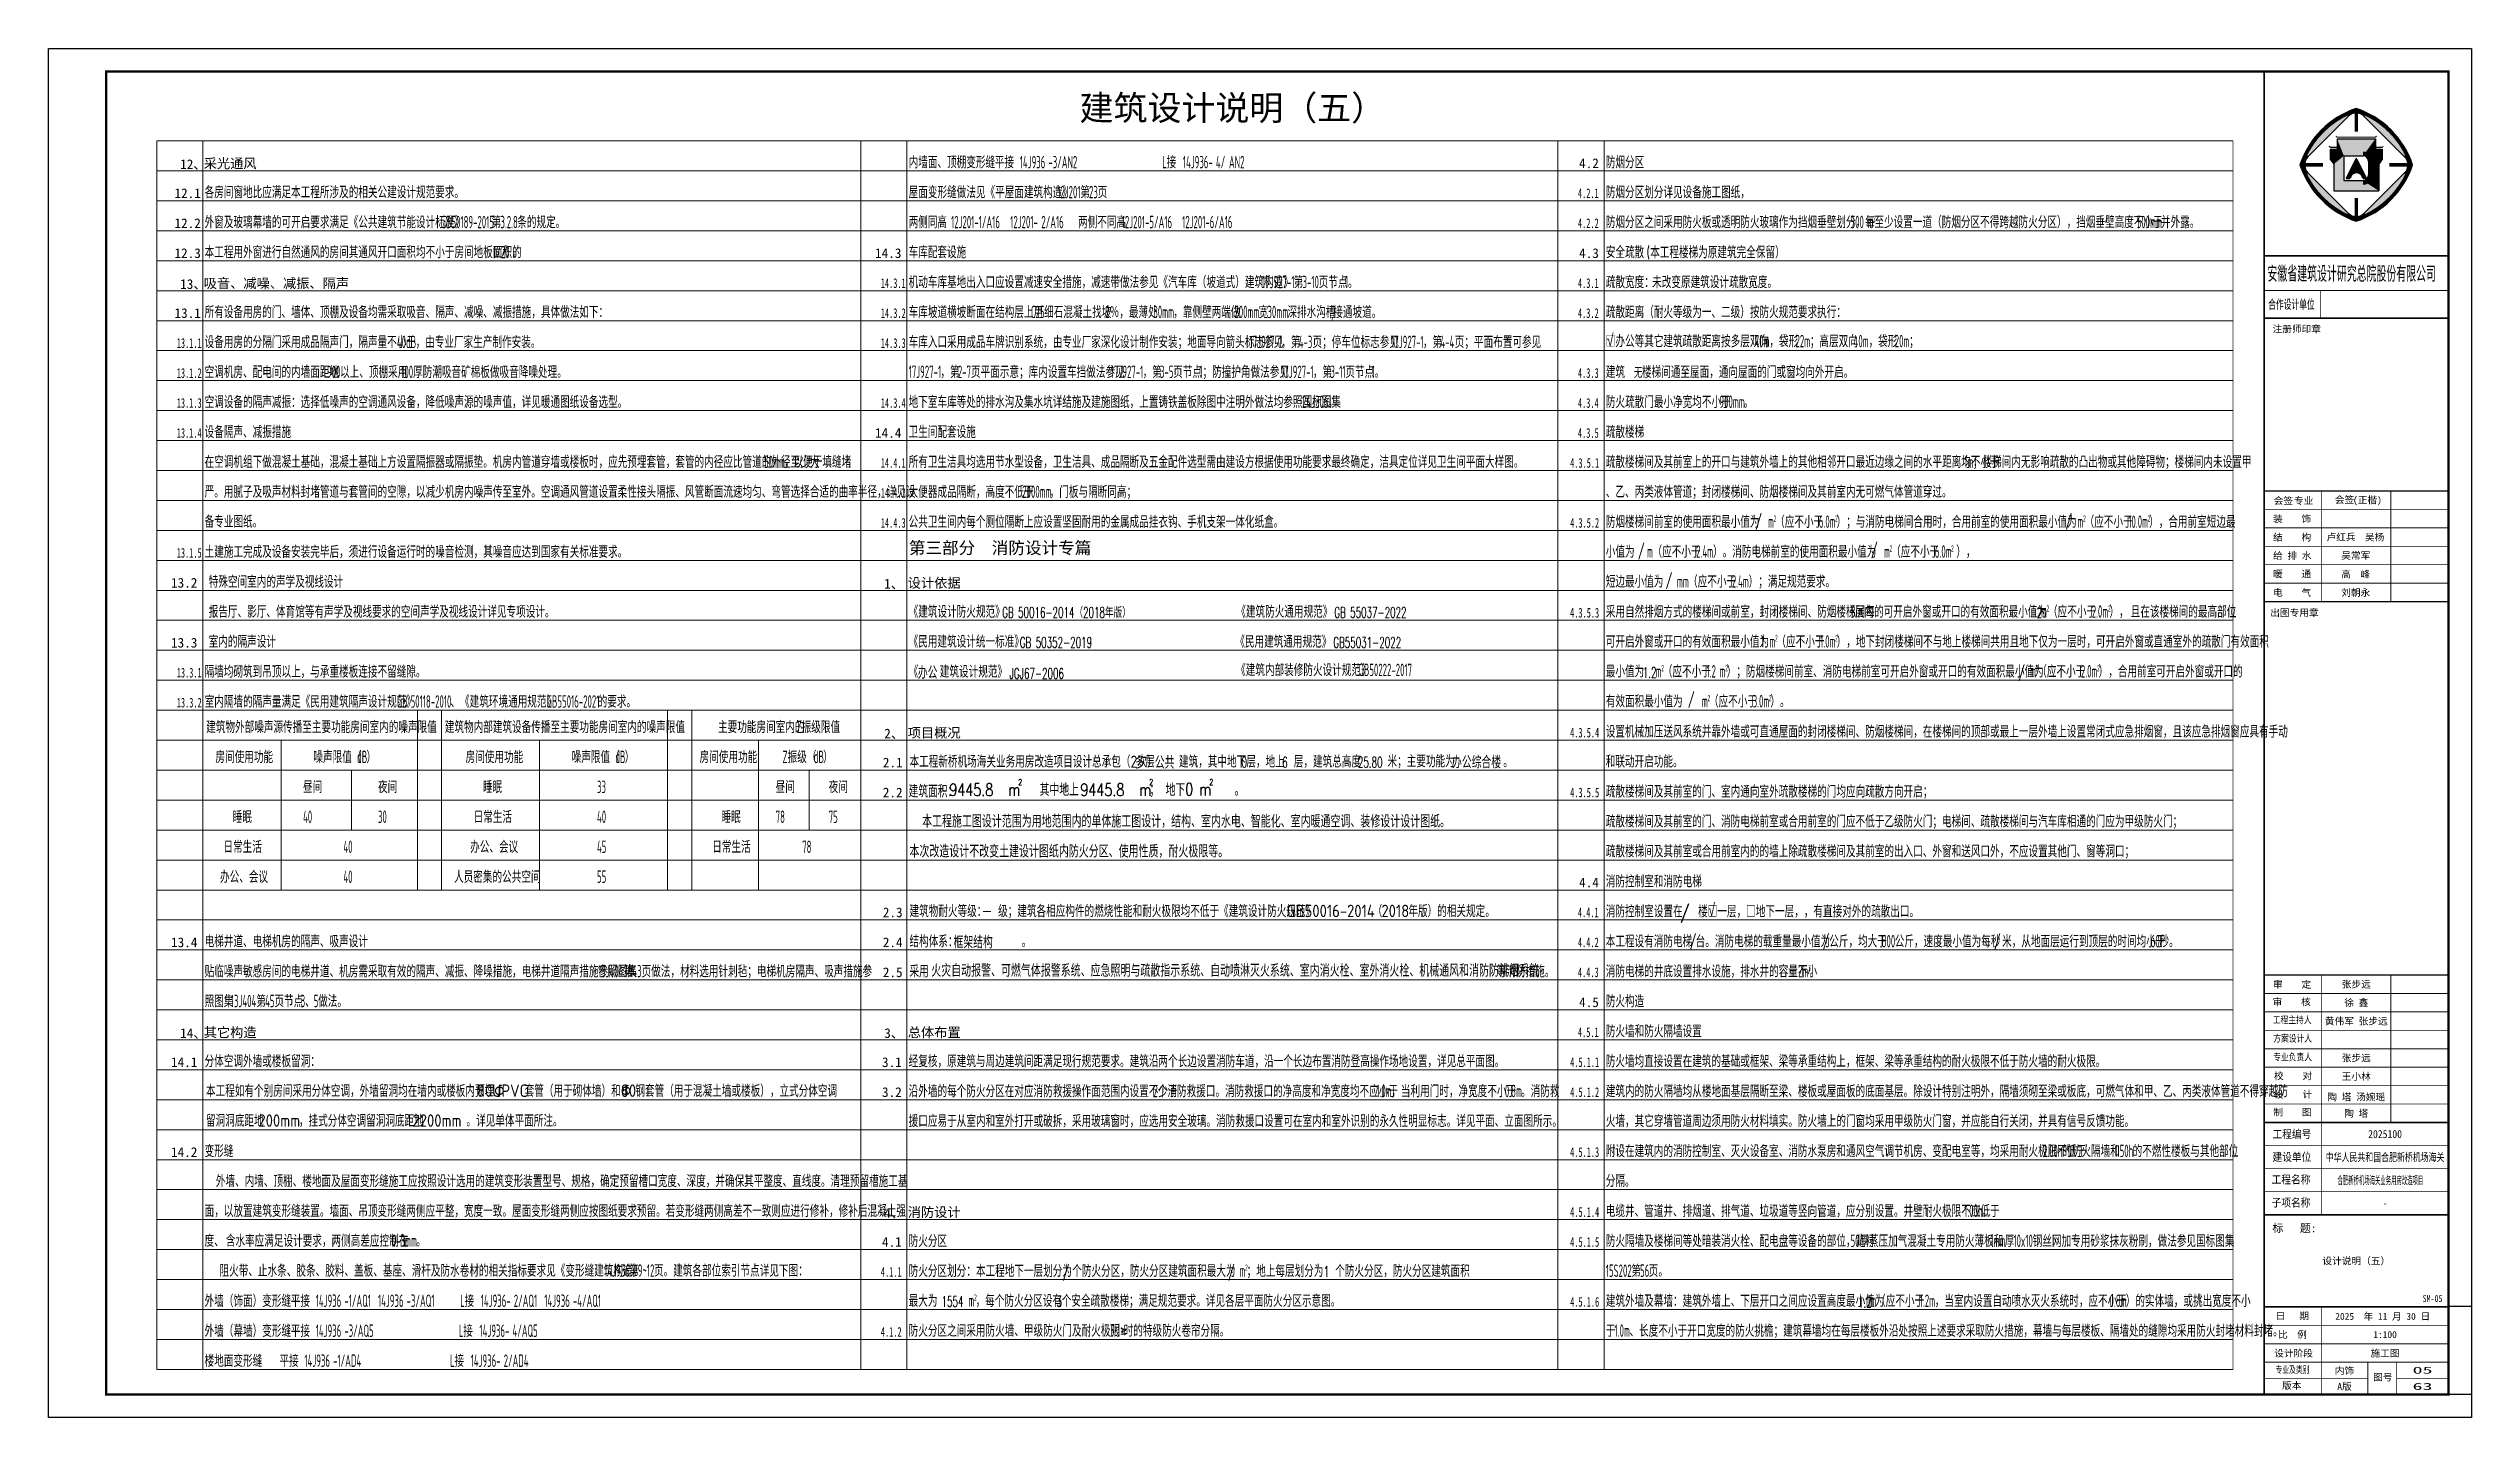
# Model space of a CAD drawing. Header units: millimetres. Extents: x -205444 to 751307, y 179719 to 310340.
# Drawn here: x 308113 to 413213, y 200444 to 259844 of the extents above; entities that cross this region are included whole.
import ezdxf
from ezdxf.enums import TextEntityAlignment as Align

# ---------------------------------------------------------------- set-up
doc = ezdxf.new("R2010")
doc.units = ezdxf.units.MM
doc.header["$LTSCALE"] = 1000
doc.layers.get('0').update_dxf_attribs({"linetype": 'CONTINUOUS'})
for name, color, linetype in [('4', 4, 'CONTINUOUS'), ('A-ANNO-TXT', 4, 'CONTINUOUS'), ('BZ_标准图框', 7, 'CONTINUOUS'), ('PUB_TEXT', 7, 'CONTINUOUS'), ('TEXT', 6, 'CONTINUOUS'), ('VHSoft_boundary', 7, 'CONTINUOUS'), ('WINDOW_TEXT', 7, 'CONTINUOUS'), ('项目信息', 220, 'CONTINUOUS'), ('项目数据', 200, 'CONTINUOUS')]:
    doc.layers.add(name, color=color, linetype=linetype)
for name, color, linetype, lineweight in [('A-ANNO-TABS', 163, 'CONTINUOUS', 13), ('L-说明', 55, 'CONTINUOUS', 13), ('LS-说明分割', 157, 'CONTINUOUS', 9)]:
    doc.layers.add(name, color=color, linetype=linetype, lineweight=lineweight)
doc.layers.add('VHSoft_barcode', color=7, linetype='CONTINUOUS', plot=False)
doc.styles.add('HT', font='simhei.ttf')
doc.styles.add('hz', font='simplex.shx', dxfattribs={"width": 0.8, "height": 300, "bigfont": 'hztxt.shx'})
doc.styles.get("Standard").update_dxf_attribs({"font": 'GBENOR', "bigfont": 'GBCBIG.shx'})
doc.styles.add('STYLE1', font='simhei.ttf')

msp = doc.modelspace()

# ---------------------------------------------------------------- texts
at = {"style": 'HT'}
for s, p in [('4.2', (374503.8, 254652.4)), ('14.3', (343965.5, 250752.4)), ('4.3', (374503.8, 250752.4)), ('14.4', (343965.5, 242952.4)), ('13.2', (313428.6, 236452.4)), ('13.3', (313428.6, 233852.4)), ('2.1', (344303, 228652.4)), ('2.2', (344303, 227352.4)), ('4.4', (374503.8, 223452.4)), ('2.3', (344303, 222152.4)), ('13.4', (313428.6, 220852.4)), ('2.4', (344303, 220852.4)), ('2.5', (344303, 219552.4)), ('4.5', (374503.8, 218252.4)), ('14.1', (313428.6, 215652.4)), ('3.1', (344266.9, 215652.4)), ('3.2', (344266.9, 214352.4)), ('14.2', (313428.6, 211752.4)), ('4.1', (344266.9, 207852.4))]:
    msp.add_text(s, height=420, dxfattribs=at).set_placement(p)
at = {"layer": '4', "style": 'HT'}
for s, p in [('12、', (313826.1, 254612.1)), ('采光通风', (314848.4, 254646.6)), ('13、', (313826.1, 249412.1)), ('吸音、减噪、减振、隔声', (314848.4, 249446.6)), ('1、', (344362.2, 236412.1)), ('设计依据', (345384.5, 236446.6)), ('2、', (344363.7, 229912.1)), ('项目概况', (345386, 229946.6)), ('14、', (313825.3, 216912.1)), ('其它构造', (314847.6, 216946.6)), ('3、', (344363.7, 216912.1)), ('总体布置', (345386, 216946.6)), ('4、', (344363.7, 209112.1)), ('消防设计', (345386, 209146.6))]:
    msp.add_text(s, height=420, dxfattribs=at).set_placement(p)
at = {"layer": '4', "insert": (345431.5, 238442.4), "char_height": 527.52, "width": 33170.4, "attachment_point": 1, "style": 'HT'}
msp.add_mtext('第三部分  消防设计专篇', dxfattribs=at)
at = {"layer": 'A-ANNO-TABS', "color": 0, "style": 'STYLE1'}
msp.add_text('建筑设计说明（五）', height=1080, dxfattribs=at).set_placement((352834.6, 256726.4))
at = {"layer": 'A-ANNO-TXT', "color": 6, "style": 'hz', "width": 0.8}
for s, p in [('   本工程施工图设计范围为用地范围内的单体施工图设计，结构、室内水电、智能化、室内暖通空调、装修设计设计图纸。', (345042.3, 226042.4)), ('本次改造设计不改变土建设计图纸内防火分区、使用性质，耐火极限等。', (345458.9, 224742.4))]:
    msp.add_text(s, height=540, dxfattribs=at).set_placement(p)
at = {"layer": 'L-说明'}
for s, height, p in [('内墙面、顶棚变形缝', 520.85, (345422.3, 254642.4)), ('平接', 520.85, (349158.6, 254642.4)), ('接', 520.9, (356613.9, 254642.4)), ('各房间窗地比应满足本工程所涉及的相关公建设计规范要求。', 520.851, (314886.1, 253342.4)), ('屋面变形缝做法见《平屋面建筑构造》', 520.851, (345422.3, 253342.4)), ('第', 520.9, (352866.8, 253342.4)), ('页', 520.9, (353624, 253342.4)), ('防烟分区划分详见设备施工图纸，', 520.851, (375660.7, 253342.4)), ('外窗及玻璃幕墙的可开启要求满足《公共建筑节能设计标准》', 520.851, (314886.1, 252042.4)), ('第', 520.9, (327338.1, 252042.4)), ('条的规定。', 520.85, (328446.3, 252042.4)), ('两侧同高', 520.85, (345422.3, 252042.4)), ('两侧不同高', 520.85, (352770.9, 252042.4)), ('防烟分区之间采用防火板或透明防火玻璃作为挡烟垂壁划分，每', 520.851, (375660.7, 252046.4)), ('至少设置一道（防烟分区不得跨越防火分区），挡烟垂壁高度不小于', 520.851, (387314.4, 252046.4)), ('并外露。', 520.85, (399741.8, 252046.4)), ('本工程用外窗进行自然通风的房间其通风开口面积均不小于房间地板面积的', 520.851, (314886.1, 250742.4)), ('。', 520.9, (328262.1, 250742.4)), ('机动车库基地出入口应设置减速安全措施，减速带做法参见《汽车库（坡道式）建筑构造》', 520.851, (345422.3, 249442.4)), ('第', 520.9, (362128.2, 249442.4)), ('页节点', 520.85, (363209.3, 249442.4)), ('。', 520.9, (364481.8, 249442.4)), ('疏散宽度：', 520.85, (375660.7, 249442.4)), ('未改变原建筑设计疏散宽度。', 520.851, (377671.7, 249442.4)), ('所有设备用房的门、墙体、顶棚及设备均需采取吸音、隔声、减噪、减振措施，具体做法如下：', 520.851, (314886.1, 248142.4)), ('车库坡道横坡断面在结构层上用', 520.851, (345422.3, 248142.4)), ('细石混凝土找坡', 520.85, (351297.4, 248142.4)), ('％，最薄处', 520.85, (354140.4, 248142.4)), ('，靠侧壁两端做', 520.85, (356900.2, 248142.4)), ('宽', 520.9, (360607.2, 248142.4)), ('深排水沟槽', 520.85, (361850.4, 248142.4)), ('接通坡道。', 520.85, (363840.6, 248142.4)), ('疏散距离（耐火等级为一、二级）按防火规范要求执行：', 520.851, (375660.7, 248142.4)), ('设备用房的分隔门采用成品隔声门，隔声量不小于', 520.851, (314885.4, 246842.4)), ('，由专业厂家生产制作安装。', 520.851, (324036.7, 246842.4)), ('车库入口采用成品车牌识别系统，由专业厂家深化设计制作安装；地面导向箭头标志参见', 520.851, (345423, 246842.4)), ('，第', 520.85, (361587.8, 246842.4)), ('页；停车位标志参见', 520.85, (362940.1, 246842.4)), ('，第', 520.85, (367730.4, 246842.4)), ('页；平面布置可参见', 520.85, (369109.7, 246842.4)), ('□办公等其它建筑疏散距离按多层双向', 520.851, (375660.7, 246878.4)), ('，袋形', 520.85, (382754.2, 246878.4)), ('；高层双向', 520.85, (384512.6, 246878.4)), ('，袋形', 520.85, (387056.4, 246878.4)), ('；', 520.9, (388814.8, 246878.4)), ('空调机房、配电间的内墙面距地', 520.851, (314885.4, 245542.4)), ('以上、顶棚采用', 520.85, (320761.4, 245542.4)), ('厚防潮吸音矿棉板做吸音降噪处理。', 520.851, (323928.5, 245542.4)), ('，第', 520.85, (346801, 245546.4)), ('页平面示意；库内设置车挡做法参见', 520.851, (348126.3, 245546.4)), ('，第', 520.85, (355570.6, 245546.4)), ('页节点', 520.85, (356895.9, 245546.4)), ('；防撞护角做法参见', 520.85, (358168.3, 245546.4)), ('，第', 520.85, (362958.6, 245546.4)), ('页节点', 520.85, (364364.9, 245546.4)), ('建筑', 520.85, (375660.7, 245542.4)), ('楼梯间通至屋面，通向屋面的门或窗均向外开启。', 520.851, (377228.9, 245542.4)), ('。', 520.9, (365637.4, 245546.4)), ('空调设备的隔声减振：选择低噪声的空调通风设备，降低噪声源的噪声值，详见暖通图纸设备选型。', 520.851, (314885.4, 244242.4)), ('地下室车库等处的排水沟及集水坑详结施及建施图纸，上置铸铁盖板除图中注明外做法均参照国标图集', 520.851, (345423, 244242.4)), ('。', 520.9, (363618.7, 244242.4)), ('防火疏散门最小净宽均不小于', 520.851, (375660.7, 244242.4)), ('。', 520.9, (381643.5, 244242.4)), ('设备隔声、减振措施', 520.85, (314885.4, 242942.4)), ('疏散楼梯', 520.85, (375660.7, 242942.4)), ('在空调机组下做混凝土基础，混凝土基础上方设置隔振器或隔振垫。机房内管道穿墙或楼板时，应先预埋套管，套管的内径应比管道的外径至少大', 520.851, (314885.4, 241642.4)), ('，以便于填缝堵', 520.85, (340014.9, 241642.4)), ('所有卫生洁具均选用节水型设备，卫生洁具、成品隔断及五金配件选型需由建设方根据使用功能要求最终确定，洁具定位详见卫生间平面大样图。', 520.851, (345422.3, 241642.4)), ('疏散楼梯间及其前室上的开口与建筑外墙上的其他相邻开口最近边缘之间的水平距离均不小于', 520.851, (375660.7, 241642.4)), ('；楼梯间内无影响疏散的凸出物或其他障碍物；楼梯间内未设置甲', 520.851, (391583.8, 241642.4)), ('严。用腻子及吸声材料封堵管道与套管间的空隙，以减少机房内噪声传至室外。空调通风管道设置柔性接头隔振、风管断面流速均匀、弯管选择合适的曲率半径，详见设', 520.851, (314885.4, 240346.4)), ('大便器成品隔断，高度不低于', 520.851, (345422.3, 240342.4)), ('，门板与隔断同高；', 520.85, (351539.2, 240342.4)), ('、乙、丙类液体管道；封闭楼梯间、防烟楼梯间及其前室内无可燃气体管道穿过。', 520.851, (375660.7, 240346.4)), ('备专业图纸。', 520.85, (314885.4, 239050.4)), ('公共卫生间内每个厕位隔断上应设置坚固耐用的金属成品挂衣钩、手机支架一体化纸盒。', 520.851, (345422.3, 239042.4)), ('防烟楼梯间前室的使用面积最小值为', 520.851, (375659.9, 239042.4)), ('（应不小于', 520.85, (383006.8, 239042.4)), ('）；与消防电梯间合用时，合用前室的使用面积最小值为', 520.851, (385670.1, 239042.4)), ('（应不小于', 520.85, (396429.4, 239042.4)), ('），合用前室短边最', 520.85, (399227.7, 239042.4)), ('土建施工完成及设备安装完毕后，须进行设备运行时的噪音检测，其噪音应达到国家有关标准要求。', 520.851, (314885.4, 237742.4)), ('小值为', 520.85, (375659.9, 237746.4)), ('（应不小于', 520.85, (377688.4, 237746.4)), ('）。消防电梯前室的使用面积最小值为', 520.851, (380313.1, 237746.4)), ('（应不小于', 520.85, (388039.2, 237746.4)), ('），', 520.85, (390864.5, 237746.4)), ('短边最小值为', 520.85, (375659.9, 236450.4)), ('（应不小于', 520.85, (379230.8, 236450.4)), ('）；满足规范要求。', 520.85, (381855.6, 236450.4)), ('报告厅、影厅、体育馆等有声学及视线要求的空间声学及视线设计详见专项设计。', 520.851, (315064, 235142.4)), ('采用自然排烟方式的楼梯间或前室，封闭楼梯间、防烟楼梯间每', 520.851, (375660.7, 235142.4)), ('层内的可开启外窗或开口的有效面积最小值为', 520.851, (386465.8, 235142.4)), ('（应不小于', 520.85, (394843.3, 235142.4)), ('），', 520.85, (397506.6, 235142.4)), ('且在该楼梯间的最高部位', 520.851, (398426.9, 235142.4)), ('可开启外窗或开口的有效面积最小值为', 520.851, (375660.7, 233846.4)), ('（应不小于', 520.85, (383062.7, 233846.4)), ('），地下封闭楼梯间不与地上楼梯间共用且地下仅为一层时，可开启外窗或直通室外的疏散门有效面积', 520.851, (385672, 233846.4)), ('隔墙均砌筑到吊顶以上，与承重楼板连接不留缝隙。', 520.851, (314885.4, 232542.4)), ('最小值为', 520.85, (375660.7, 232550.4)), ('（应不小于', 520.85, (378133.8, 232550.4)), ('）；防烟楼梯间前室、消防电梯前室可开启外窗或开口的有效面积最小值为', 520.851, (380905.1, 232550.4)), ('（应不小于', 520.85, (394373.5, 232550.4)), ('），合用前室可开启外窗或开口的', 520.851, (397036.8, 232550.4)), ('室内隔墙的隔声量满足《民用建筑隔声设计规范》', 520.851, (314885.4, 231242.4)), ('、《建筑环境通用规范》', 520.851, (325548.7, 231242.4)), ('的要求。', 520.85, (331933.3, 231242.4)), ('有效面积最小值为', 520.85, (375660.7, 231254.4)), ('（应不小于', 520.85, (380136.4, 231254.4)), ('）。', 520.85, (382799.7, 231254.4)), ('建筑物外部噪声源传播至主要功能房间室内的噪声限值', 520.851, (314954.9, 230138.9)), ('建筑物内部建筑设备传播至主要功能房间室内的噪声限值', 520.851, (325304.9, 230138.9)), ('主要功能房间室内的', 520.85, (337154.9, 230138.9)), ('振级限值', 520.85, (340783.3, 230138.9)), ('设置机械加压送风系统并靠外墙或可直通屋面的封闭楼梯间、防烟楼梯间，在楼梯间的顶部或最上一层外墙上设置常闭式应急排烟窗，且该应急排烟窗应具有手动', 520.851, (375659.9, 229942.4)), ('房间使用功能', 520.85, (315354.9, 228838.9)), ('噪声限值（', 520.85, (319604.9, 228838.9)), ('）', 520.9, (321905.7, 228838.9)), ('房间使用功能', 520.85, (326204.9, 228838.9)), ('噪声限值（', 520.85, (330804.9, 228838.9)), ('）', 520.9, (333105.7, 228838.9)), ('房间使用功能', 520.85, (336354.9, 228838.9)), ('振级（', 520.85, (340170.9, 228838.9)), ('）', 520.9, (341713.4, 228838.9)), ('和联动开启功能。', 520.85, (375659.9, 228646.4)), ('昼间', 520.85, (319154.9, 227538.9)), ('夜间', 520.85, (322404.9, 227538.9)), ('睡眠', 520.85, (326954.9, 227538.9)), ('昼间', 520.85, (339654.9, 227538.9)), ('夜间', 520.85, (341954.9, 227538.9)), ('疏散楼梯间及其前室的门、室内通向室外疏散楼梯的门均应向疏散方向开启；', 520.851, (375660.7, 227342.4)), ('睡眠', 520.85, (316104.9, 226238.9)), ('日常生活', 520.85, (326554.9, 226238.9)), ('睡眠', 520.85, (337304.9, 226238.9)), ('疏散楼梯间及其前室的门、消防电梯前室或合用前室的门应不低于乙级防火门；电梯间、疏散楼梯间与汽车库相通的门应为甲级防火门；', 520.851, (375660.7, 226046.4)), ('日常生活', 520.85, (315704.9, 224938.9)), ('办公、会议', 520.85, (326404.9, 224938.9)), ('日常生活', 520.85, (336904.9, 224938.9)), ('疏散楼梯间及其前室或合用前室内的的墙上除疏散楼梯间及其前室的出入口、外窗和送风口外，不应设置其他门、窗等洞口；', 520.851, (375660.7, 224750.4)), ('办公、会议', 520.85, (315554.9, 223638.9)), ('人员密集的公共空间', 520.85, (325704.9, 223638.9)), ('消防控制室设置在', 520.85, (375660.7, 222142.4)), ('楼□一层，□地下一层，，有直接对外的疏散出口。', 520.851, (379665.8, 222142.4)), ('本工程设有消防电梯', 520.85, (375660.7, 220842.4)), ('台。消防电梯的载重量最小值为', 520.851, (379559, 220842.4)), ('公斤，均大于', 520.85, (385353.1, 220842.4)), ('公斤，速度最小值为每秒', 520.851, (388195, 220842.4)), ('米，从地面层运行到顶层的时间均小于', 520.851, (392851.6, 220842.4)), ('秒。', 520.85, (399675.1, 220842.4)), ('贴临噪声敏感房间的电梯井道、机房需采取有效的隔声、减振、降噪措施，电梯井道隔声措施参照图集', 520.851, (314886.1, 219542.4)), ('第', 520.9, (333054.8, 219542.4)), ('页做法，材料选用针刺毡；电梯机房隔声、吸声措施参', 520.851, (333839, 219542.4)), ('消防电梯的井底设置排水设施，排水井的容量不小', 520.851, (375660.7, 219542.4)), ('。', 520.9, (384493.5, 219542.4)), ('照图集', 520.85, (314886.1, 218246.4)), ('第', 520.9, (317130.6, 218246.4)), ('页节点', 520.85, (317914.7, 218246.4)), ('做法。', 520.85, (319809.3, 218246.4)), ('、', 520.9, (319241.2, 218246.4)), ('防火墙和防火隔墙设置', 520.85, (375659.9, 216942.4)), ('防火墙均直接设置在建筑的基础或框架、梁等承重结构上，框架、梁等承重结构的耐火极限不低于防火墙的耐火极限。', 520.851, (375659.9, 215642.4)), ('本工程如有个别房间采用分体空调，外墙留洞均在墙内或楼板内预埋Φ', 520.851, (314945, 214356.2)), ('80UPVC', 540, (326698.6, 214356.2)), ('套管（用于砌体墙）和Φ', 520.851, (328768.6, 214356.2)), ('80', 540, (332939.2, 214356.2)), ('钢套管（用于混凝土墙或楼板），立式分体空调', 520.851, (333569.2, 214356.2)), ('建筑内的防火隔墙均从楼地面基层隔断至梁、楼板或屋面板的底面基层。除设计特别注明外，隔墙须砌至梁或板底，可燃气体和甲、乙、丙类液体管道不得穿越防', 520.851, (375660.7, 214342.4)), ('留洞洞底距地', 520.85, (314945, 213060.2)), ('200mm', 540, (317219.9, 213060.2)), ('，挂式分体空调留洞洞底距地', 520.851, (318974.9, 213060.2)), ('2200mm', 540, (323903.8, 213060.2)), ('。详见单体平面所注。', 520.85, (326243.8, 213060.2)), ('火墙，其它穿墙管道周边须用防火材料填实。防火墙上的门窗均采用甲级防火门窗，并应能自行关闭，并具有信号反馈功能。', 520.851, (375660.7, 213046.4)), ('附设在建筑内的消防控制室、灭火设备室、消防水泵房和通风空气调节机房、变配电室等，均采用耐火极限不低于', 520.851, (375660.7, 211742.4)), ('的防火隔墙和', 520.85, (395455.1, 211742.4)), ('的不燃性楼板与其他部位', 520.851, (398513, 211742.4)), ('外墙、内墙、顶棚、楼地面及屋面变形缝施工应按照设计选用的建筑变形装置型号、规格，确定预留槽口宽度、深度，并确保其平整度、直线度。清理预留槽施工基', 520.851, (315371.4, 210442.4)), ('分隔。', 520.85, (375660.7, 210446.4)), ('面，以放置建筑变形缝装置。墙面、吊顶变形缝两侧应平整，宽度一致。屋面变形缝两侧应按图纸要求预留。若变形缝两侧高差不一致则应进行修补，修补后混凝土强', 520.851, (314885.4, 209146.4)), ('电缆井、管道井、排烟道、排气道、垃圾道等竖向管道，应分别设置。井壁耐火极限不应低于', 520.851, (375660.7, 209142.4)), ('。', 520.9, (391988.8, 209142.4)), ('度、', 520.85, (314885.4, 207850.4)), ('含水率应满足设计要求，两侧高差应控制在', 520.851, (315805.7, 207850.4)), ('防火隔墙及楼梯间等处暗装消火栓、配电盘等设备的部位，背衬', 520.851, (375660.7, 207842.4)), ('厚蒸压加气混凝土专用防火薄板和', 520.851, (386654.8, 207842.4)), ('厚', 520.9, (392963.1, 207842.4)), ('钢丝网加专用砂浆抹灰粉刷，做法参见国标图集', 520.851, (394179.2, 207842.4)), ('阻火带、止水条、胶条、胶料、盖板、基座、滑杆及防水卷材的相关指标要求见《变形缝建筑构造》', 520.851, (315533.4, 206554.4)), ('。', 520.9, (324062.5, 207850.4)), ('第', 520.9, (333296.9, 206554.4)), ('页。建筑各部位索引节点详见下图：', 520.851, (334379, 206554.4)), ('防火分区划分：本工程地下一层划分为', 520.851, (345423.8, 206542.4)), ('个防火分区，防火分区建筑面积最大为', 520.851, (352517.3, 206542.4)), ('；地上每层划分为', 520.85, (360081.4, 206542.4)), ('个防火分区，防火分区建筑面积', 520.851, (363924.6, 206542.4)), ('第', 520.9, (376767.7, 206546.4)), ('页。', 520.85, (377524.8, 206546.4)), ('外墙（饰面）变形缝', 520.85, (314885.4, 205242.4)), ('平接', 520.85, (318621.7, 205242.4)), ('接', 520.9, (326158.9, 205242.4)), ('最大为', 520.85, (345423.8, 205246.4)), ('，每个防火分区设有', 520.85, (348327.7, 205246.4)), ('个安全疏散楼梯；满足规范要求。详见各层平面防火分区示意图。', 520.851, (352064.1, 205246.4)), ('建筑外墙及幕墙：建筑外墙上、下层开口之间应设置高度最小值为', 520.851, (375660.7, 205242.4)), ('（应不小于', 520.85, (387385, 205242.4)), ('，当室内设置自动喷水灭火系统时，应不小于', 520.851, (389928.7, 205242.4)), ('）的实体墙，或挑出宽度不小', 520.851, (398213.7, 205242.4)), ('外墙（幕墙）变形缝', 520.85, (314885.4, 203942.4)), ('平接', 520.85, (318621.7, 203942.4)), ('接', 520.9, (326104, 203942.4)), ('防火分区之间采用防火墙、甲级防火门及耐火极限≥', 520.851, (345423.8, 203950.4)), ('小时的特级防火卷帘分隔。', 520.851, (354333.2, 203950.4)), ('于', 520.9, (375660.7, 203946.4)), ('、长度不小于开口宽度的防火挑檐；建筑幕墙均在每层楼板外沿处按照上述要求采取防火措施，幕墙与每层楼板、隔墙处的缝隙均采用防火封堵材料封堵。', 520.851, (376687.8, 203946.4)), ('楼地面变形缝', 520.85, (314885.4, 202642.4)), ('平接', 520.85, (318132.3, 202642.4)), ('接', 520.9, (325722.5, 202642.4))]:
    msp.add_text(s, height=height, dxfattribs=at).set_placement(p)
at = {"layer": 'L-说明', "width": 0.6}
for s, height, p in [('14J936', 540, (350240.9, 254642.4)), ('-3/AN2', 540, (351483.9, 254642.4)), ('L', 540, (356424.9, 254642.4)), ('14J936-', 540, (357317, 254642.4)), ('4/', 540, (358749, 254642.4)), ('AN2', 540, (359316, 254642.4)), ('12J201', 540, (351867.8, 253342.4)), ('23', 540, (353246, 253342.4)), ('GB50189-2015', 540, (325123.2, 252042.4)), ('3.2.8', 540, (327717.3, 252042.4)), ('12J201-1/A16', 540, (347262.9, 252042.4)), ('12J201-', 540, (349827.9, 252042.4)), ('2/A16', 540, (351177.9, 252042.4)), ('12J201-5/A16', 540, (354666.6, 252042.4)), ('12J201-6/A16', 540, (357285.6, 252042.4)), ('500', 540, (386276.8, 252046.4)), ('m', 540, (387005.8, 252046.4)), ('2', 270, (387248.8, 252316.4)), ('500mm', 540, (398688.8, 252046.4)), ('1/20', 540, (327398.1, 250742.4)), ('17J927-1', 540, (360750.3, 249442.4)), ('3-10', 540, (362507.3, 249442.4)), ('1', 540, (364346.8, 249442.4)), ('C25', 540, (350730.4, 248142.4)), ('2', 540, (353951.4, 248142.4)), ('30mm', 540, (356036.2, 248142.4)), ('200mm', 540, (359554.2, 248142.4)), ('30mm', 540, (360986.4, 248142.4)), (',', 540, (363746.1, 248142.4)), ('40dB', 540, (323226.7, 246842.4)), ('17J927-1', 540, (360209.8, 246842.4)), ('4-3', 540, (362346.1, 246842.4)), ('17J927-1', 540, (366352.4, 246842.4)), ('4-4', 540, (368488.7, 246842.4)), ('40m', 540, (382106.2, 246878.4)), ('22m', 540, (383891.6, 246878.4)), ('40m', 540, (386408.4, 246878.4)), ('20m', 540, (388193.8, 246878.4)), ('900', 540, (320193.5, 245542.4)), ('100', 540, (323415.5, 245542.4)), ('17J927-1', 540, (345423, 245546.4)), ('2-7', 540, (347559.3, 245546.4)), ('17J927-1', 540, (354192.7, 245546.4)), ('3-5', 540, (356328.9, 245546.4)), ('1', 540, (358033.3, 245546.4)), ('17J927-1', 540, (361580.7, 245546.4)), ('3-11', 540, (363716.9, 245546.4)), ('1', 540, (365502.4, 245546.4)), ('24J306', 540, (362484.7, 244242.4)), ('900mm', 540, (380589.6, 244242.4)), ('50mm', 540, (339150.9, 241642.4)), ('1m', 540, (391205.8, 241642.4)), ('2000mm', 540, (350351.2, 240342.4)), ('m', 540, (382698.3, 239042.4)), ('2', 270, (382941.3, 239312.4)), ('6.0m', 540, (384902.6, 239042.4)), ('2', 270, (385604.6, 239312.4)), ('m', 540, (396120.8, 239042.4)), ('2', 270, (396363.8, 239312.4)), ('10.0m', 540, (398325.1, 239042.4)), ('2', 270, (399162.1, 239312.4)), ('m', 540, (377445.4, 237746.4)), ('2.4m', 540, (379584.1, 237746.4)), ('m', 540, (387730.6, 237746.4)), ('2', 270, (387973.6, 238016.4)), ('6.0m', 540, (389934.9, 237746.4)), ('2', 270, (390636.9, 238016.4)), ('mm', 540, (378744.8, 236450.4)), ('2.4m', 540, (381126.6, 236450.4)), ('5', 540, (386276.8, 235142.4)), ('m', 540, (394534.8, 235142.4)), ('2', 270, (394777.8, 235412.4)), ('2.0m', 540, (396739.1, 235142.4)), ('2', 270, (397441.1, 235412.4)), ('2', 270, (382997.2, 234116.4)), ('1.0m', 540, (384958.5, 233846.4)), ('2', 270, (385606.5, 234116.4)), ('m', 540, (382754.2, 233846.4)), ('m', 540, (377825.2, 232550.4)), ('2', 270, (378068.2, 232820.4)), ('1.2', 540, (380029.5, 232550.4)), ('m', 540, (380596.5, 232550.4)), ('2', 270, (380839.5, 232820.4)), ('m', 540, (394065, 232550.4)), ('2', 270, (394308, 232820.4)), ('2.0m', 540, (396269.3, 232550.4)), ('2', 270, (396971.3, 232820.4)), ('GB', 540, (323226.7, 231242.4)), ('50118-2010', 540, (323820.7, 231242.4)), ('GB55016-2021', 540, (329719.3, 231242.4)), ('m', 540, (379827.8, 231254.4)), ('2', 270, (380070.8, 231524.4)), ('3.0m', 540, (382032.1, 231254.4)), ('2', 270, (382734.1, 231524.4)), ('Z', 540, (340567.3, 230138.9)), ('dB', 540, (321500.7, 228838.9)), ('dB', 540, (332700.7, 228838.9)), ('Z', 540, (339954.9, 228838.9)), ('dB', 540, (341308.4, 228838.9)), ('33', 540, (331904.9, 227538.9)), ('40', 540, (319154.9, 226238.9)), ('30', 540, (322404.9, 226238.9)), ('40', 540, (331904.9, 226238.9)), ('78', 540, (339654.9, 226238.9)), ('75', 540, (341954.9, 226238.9)), ('40', 540, (320904.9, 224938.9)), ('45', 540, (331904.9, 224938.9)), ('78', 540, (340804.9, 224938.9)), ('40', 540, (320904.9, 223638.9)), ('55', 540, (331904.9, 223638.9)), ('800', 540, (387628, 220842.4)), ('60', 540, (399297.1, 220842.4)), ('13J404', 540, (331947.8, 219542.4)), ('43', 540, (333434, 219542.4)), ('2m', 540, (384001.9, 219542.4)), ('3', 270, (384433.9, 219812.4)), ('13J404', 540, (316023.6, 218246.4)), ('45', 540, (317509.7, 218246.4)), ('3', 540, (319052.2, 218246.4)), ('5', 540, (319620.3, 218246.4)), ('2.00h', 540, (394618.1, 211742.4)), ('1.50h', 540, (397730, 211742.4)), ('1.00h', 540, (391205.8, 209142.4)), ('0-3mm', 540, (323009.5, 207850.4)), ('50', 540, (386276.8, 207842.4)), ('1mm', 540, (392342.1, 207842.4)), ('10x10', 540, (393342.2, 207842.4)), ('14J936', 540, (332216, 206554.4)), ('9~12', 540, (333676.1, 206554.4)), ('2', 270, (360015.8, 206812.4)), ('15S202', 540, (375660.7, 206546.4)), ('56', 540, (377146.8, 206546.4)), ('m', 540, (359772.8, 206542.4)), ('14J936', 540, (319704, 205242.4)), ('-1/AQ1', 540, (320947, 205242.4)), ('14J936', 540, (322405, 205242.4)), ('-3/AQ1', 540, (323647.9, 205242.4)), ('L', 540, (325969.9, 205242.4)), ('14J936-', 540, (326862.1, 205242.4)), ('2/AQ1', 540, (328294, 205242.4)), ('14J936', 540, (329617, 205242.4)), ('-4/AQ1', 540, (330860, 205242.4)), ('m', 540, (348019.2, 205246.4)), ('2', 270, (348262.2, 205516.4)), ('m', 540, (387142, 205242.4)), ('1.2m', 540, (389280.7, 205242.4)), ('0.8m', 540, (397511.7, 205242.4)), ('14J936', 540, (319704, 203942.4)), ('-3/AQ5', 540, (320947, 203942.4)), ('L', 540, (325915, 203942.4)), ('14J936-', 540, (326807.1, 203942.4)), ('4/AQ5', 540, (328239.1, 203942.4)), ('3', 540, (354144.2, 203950.4)), ('1.0m', 540, (376039.8, 203946.4)), ('14J936', 540, (319214.6, 202642.4)), ('-1/AD4', 540, (320457.5, 202642.4)), ('L', 540, (325533.5, 202642.4)), ('14J936-', 540, (326425.7, 202642.4)), ('2/AD4', 540, (327857.6, 202642.4))]:
    msp.add_text(s, height=height, dxfattribs=at).set_placement(p)
at = {"layer": 'L-说明', "style": 'HT'}
for s, p in [('12.1', (313579.3, 253352.4)), ('12.2', (313579.3, 252052.4)), ('12.3', (313579.3, 250752.4)), ('13.1', (313579.3, 248152.4))]:
    msp.add_text(s, height=420, dxfattribs=at).set_placement(p)
at = {"layer": 'L-说明', "width": 0.6}
for s, height, style, p in [('4.2.1', 420, 'HT', (374453.8, 253352.4)), ('4.2.2', 420, 'HT', (374453.8, 252052.4)), ('14.3.1', 420, 'HT', (344215.5, 249452.4)), ('4.3.1', 420, 'HT', (374453.8, 249452.4)), ('14.3.2', 420, 'HT', (344215.5, 248152.4)), ('4.3.2', 420, 'HT', (374453.8, 248152.4)), ('13.1.1 ', 420, 'HT', (313678.6, 246852.4)), ('14.3.3', 420, 'HT', (344215.5, 246852.4)), ('13.1.2 ', 420, 'HT', (313678.6, 245552.4)), ('4.3.3', 420, 'HT', (374453.8, 245552.4)), ('13.1.3', 420, 'HT', (313678.6, 244252.4)), ('14.3.4', 420, 'HT', (344215.5, 244252.4)), ('4.3.4', 420, 'HT', (374453.8, 244252.4)), ('13.1.4', 420, 'HT', (313678.6, 242952.4)), ('4.3.5', 420, 'HT', (374453.8, 242952.4)), ('14.4.1', 420, 'HT', (344215.5, 241652.4)), ('4.3.5.1', 420, 'HT', (374113.8, 241652.4)), ('14.4.2', 420, 'HT', (344215.5, 240352.4)), ('14.4.3', 420, 'HT', (344215.5, 239052.4)), ('4.3.5.2', 420, 'HT', (374113.8, 239052.4)), ('13.1.5', 420, 'HT', (313678.6, 237752.4)), ('4.3.5.3', 420, 'HT', (374113.8, 235152.4)), ('13.3.1', 420, 'HT', (313678.6, 232552.4)), ('13.3.2', 420, 'HT', (313678.6, 231252.4)), ('4.3.5.4', 420, 'HT', (374113.1, 229952.4)), ('建筑面积：', 540, 'hz', (345423, 227342.4)), ('4.3.5.5', 420, 'HT', (374113.8, 227352.4)), ('4.4.1', 420, 'HT', (374453.8, 222152.4)), ('4.4.2', 420, 'HT', (374453.8, 220852.4)), ('4.4.3', 420, 'HT', (374453.8, 219552.4)), ('4.5.1', 420, 'HT', (374453.8, 216952.4)), ('4.5.1.1', 420, 'HT', (374113.8, 215652.4)), ('4.5.1.2', 420, 'HT', (374113.8, 214352.4)), ('4.5.1.3', 420, 'HT', (374113.8, 211752.4)), ('4.5.1.4', 420, 'HT', (374113.8, 209152.4)), ('4.5.1.5', 420, 'HT', (374113.8, 207852.4)), ('4.1.1', 420, 'HT', (344216.9, 206552.4)), ('4.5.1.6', 420, 'HT', (374113.8, 205252.4)), ('4.1.2', 420, 'HT', (344216.9, 203952.4))]:
    msp.add_text(s, height=height, dxfattribs=dict(at, style=style)).set_placement(p)
at = {"layer": 'L-说明', "color": 1}
msp.add_text('(本工程楼梯为原建筑完全保留）', height=520.851, dxfattribs=at).set_placement((377420.6, 250736.8))
at = {"layer": 'PUB_TEXT'}
for s, height, p in [('防烟分区', 520.85, (375660.7, 254642.4)), ('车库配套设施', 520.85, (345422.3, 250742.4)), ('安全疏散', 520.85, (375660.7, 250742.4)), ('卫生间配套设施', 520.85, (345422.3, 242942.4)), ('特殊空间室内的声学及视线设计', 520.851, (315064, 236442.4)), ('《建筑设计防火规范》', 520.85, (345422.3, 235142.4)), ('《建筑防火通用规范》', 520.85, (359634, 235142.4)), ('室内的隔声设计', 520.85, (315064, 233842.4)), ('《民用建筑设计统一标准》', 520.851, (345422.3, 233846.4)), ('《民用建筑通用规范》', 520.85, (359591, 233842.4)), ('《', 520.9, (345423.8, 232542.4)), ('建筑设计规范》', 520.85, (346774.9, 232542.4)), ('《建筑内部装修防火设计规范》', 520.851, (359626.8, 232612.7)), ('本工程新桥机场海关业务用房改造项目设计总承包（2次）', 520.851, (345459.9, 228642.4)), ('层', 520.9, (355687.9, 228642.4)), ('建筑，其中地下', 520.85, (357147, 228642.4)), ('层，地上', 520.85, (360071.1, 228642.4)), ('层，建筑总高度', 520.85, (362127.7, 228642.4)), ('米；主要功能为', 520.85, (366192.1, 228655.1)), ('。', 520.9, (371213.2, 228642.4)), ('消防控制室和消防电梯', 520.85, (375660.7, 223442.4)), ('建筑物耐火等级：', 520.85, (345459.9, 222154.4)), ('级；建筑各相应构件的燃烧性能和耐火极限均不低于《建筑设计防火规范》', 520.851, (349303, 222154.4)), ('GB50016-2014', 540, (361815, 222154.4)), ('（', 520.9, (365550, 222154.4)), ('2018', 540, (365929.1, 222154.4)), ('年版）的相关规定。', 520.85, (367099.1, 222154.4)), ('电梯井道、电梯机房的隔声、吸声设计', 520.851, (314886.1, 220842.4)), ('结构体系：', 520.85, (345458.4, 220842.4)), ('。', 520.9, (350324.1, 220842.4)), ('采用', 520.85, (345458.4, 219542.4)), ('等消防措施。', 520.85, (370932.8, 219542.4)), ('防火构造', 520.85, (375660.7, 218242.4)), ('分体空调外墙或楼板留洞：', 520.851, (314885.4, 215642.4)), ('经复核，原建筑与周边建筑间距满足现行规范要求。建筑沿两个长边设置消防车道，沿一个长边布置消防登高操作场地设置，详见总平面图。', 520.851, (345423.8, 215642.4)), ('沿外墙的每个防火分区在对应消防救援操作面范围内设置不少于', 520.851, (345423.8, 214342.4)), ('个消防救援口。消防救援口的净高度和净宽度均不应小于', 520.851, (356228.9, 214342.4)), ('，当利用门时，净宽度不小于', 520.851, (366355.7, 214342.4)), ('。消防救', 520.85, (371986.6, 214342.4)), ('援口应易于从室内和室外打开或破拆，采用玻璃窗时，应选用安全玻璃。消防救援口设置可在室内和室外识别的永久性明显标志。详见平面、立面图所示。', 520.851, (345423.8, 213046.4)), ('变形缝', 520.85, (314885.4, 211742.4)), ('防火分区', 520.85, (345423.8, 207842.4))]:
    msp.add_text(s, height=height, dxfattribs=at).set_placement(p)
at = {"layer": 'PUB_TEXT', "width": 0.6}
for s, p in [('GB50222-2017', (364934.8, 232612.7)), ('2', (356039.9, 214342.4)), ('1.0m', (365707.7, 214342.4)), ('0.8m', (371284.6, 214342.4))]:
    msp.add_text(s, height=540, dxfattribs=at).set_placement(p)
at = {"layer": 'WINDOW_TEXT', "color": 1}
msp.add_text('火灾自动报警、可燃气体报警系统、应急照明与疏散指示系统、自动喷淋灭火系统、室内消火栓、室外消火栓、机械通风和消防防排烟系统', height=540, dxfattribs=at).set_placement((346404.1, 219567.9))
at = {"layer": '项目信息', "style": 'hz', "width": 0.75}
for s, height, p in [('办公', 540, (345822.3, 232494.3)), ('多', 540, (355252.7, 228596.7)), ('公共', 540, (356102.7, 228596.7)), ('办公综合楼', 540, (368993.9, 228607)), ('2', 270, (350173.7, 227876.8)), ('2', 270, (355858.5, 227876.8)), ('2', 270, (358462.5, 227876.8)), ('m', 540, (349741.4, 227413.4)), ('其中地上', 540, (351105.4, 227413.4)), ('m', 540, (355426.2, 227413.4)), ('； 地下       。', 540, (355868.1, 227413.4)), ('m', 540, (358028.4, 227432.7)), ('/', 540, (378901.5, 222094.3)), ('框架结构', 540, (347372.3, 220796.7))]:
    msp.add_text(s, height=height, dxfattribs=at).set_placement(p)
at = {"layer": '项目信息', "color": 2, "style": 'hz', "width": 0.75}
for s, p in [('9445.8', (347185.2, 227413.4)), ('9445.8', (352870, 227413.4)), ('0', (357420.4, 227432.7))]:
    msp.add_text(s, height=540, dxfattribs=at).set_placement(p)
at = {"layer": '项目数据', "style": 'hz'}
for s, height, width, p in [('√', 540, 0.75, (375707, 246910.6)), ('无', 461.7, 0.6, (376881.3, 245544.3)), ('/', 461.7, 0.6, (382162, 239126.1)), ('/', 461.7, 0.6, (395614.5, 239126.1)), ('/', 461.7, 0.6, (377074.2, 237839.1)), ('/', 461.7, 0.6, (387183, 237886.4)), ('/', 461.7, 0.6, (378276, 236558.9)), ('GB 50016-2014（2018年版）', 461.7, 0.6, (349480.5, 235142.4)), ('GB 55037-2022 ', 461.7, 0.6, (363884.6, 235142.4)), ('2', 461.7, 0.6, (394346.5, 235144.3)), ('GB 50352-2019', 461.7, 0.6, (350245, 233842.4)), ('GB55031-2022   ', 461.7, 0.6, (363841.6, 233842.4)), ('1', 461.7, 0.6, (382348.4, 233874.2)), ('JGJ67-2006', 461.7, 0.6, (349796, 232494.3)), ('1.2', 461.7, 0.6, (377266.9, 232536.6)), ('/', 461.7, 0.6, (393574.2, 232567.5)), ('/', 461.7, 0.6, (379245, 231401.1)), ('0', 461.7, 0.6, (359858.5, 228644.3)), ('6', 461.7, 0.6, (361626.8, 228644.3)), ('25.80', 461.7, 0.6, (364910.4, 228644.3)), ('√', 540, 0.75, (380106.1, 222194.9)), ('一', 461.7, 0.6, (348635.1, 222144.3)), ('/', 461.7, 0.6, (379311.5, 220896.4)), ('/', 461.7, 0.6, (385081.9, 220896.4)), ('/', 461.7, 0.6, (392516, 220896.4)), ('/', 461.7, 0.6, (352117.2, 206544.3)), ('/', 461.7, 0.6, (359288.9, 206544.3)), ('1', 461.7, 0.6, (363424.2, 206544.3)), ('1554', 461.7, 0.6, (346851.2, 205248.2)), ('3', 461.7, 0.6, (351838.2, 205244.8)), ('1.2', 461.7, 0.6, (386600.9, 205218.3))]:
    msp.add_text(s, height=height, dxfattribs=dict(at, width=width)).set_placement(p)

# ---------------------------------------------------------------- blocks, each defined once
blk = doc.blocks.new('HB')
at = {"color": 7, "const_width": 113}
for points in [[(7139, 8048, 0.2022739), (6580, 7812)], [(7139, 8047, 0.2022739), (6580, 7811)], [(7139, 8048, -0.2022739), (7699, 7812)], [(7139, 8047, -0.2022739), (7699, 7811)]]:
    blk.add_lwpolyline(points, format="xyb", dxfattribs=at)
at = {"color": 7}
for centre in [(7139, 7267), (7139, 7267), (7139, 7267), (7139, 7266), (7139, 7266), (7139, 7266)]:
    blk.add_arc(centre, 725, 45, 135, dxfattribs=at)
at = {"layer": 'TEXT', "color": 7}
for p, q in [((7139, 6842), (7139, 8292)), ((7139, 6841), (7139, 8291)), ((6627, 7779), (4028, 5181)), ((6627, 7779), (4028, 5181)), ((4028, 5181), (6627, 7779)), ((4028, 5180), (6627, 7778)), ((6627, 7778), (4028, 5180)), ((6627, 7778), (4028, 5180)), ((5907, 6335), (8371, 6335)), ((5907, 6335), (5907, 5683)), ((5907, 6334), (8371, 6334)), ((5907, 6334), (5907, 5682)), ((10250, 5181), (7651, 7779)), ((7651, 7779), (10250, 5181)), ((7651, 7778), (10250, 5180)), ((10250, 5180), (7651, 7778)), ((8371, 6335), (8371, 5683)), ((8371, 6334), (8371, 5682)), ((5472, 5683), (5907, 5683)), ((5472, 5683), (5472, 5031)), ((5472, 5682), (5907, 5682)), ((5472, 5682), (5472, 5030)), ((5472, 5031), (5690, 4705)), ((5472, 5030), (5690, 4704)), ((5690, 4705), (5690, 3002)), ((5690, 4704), (5690, 3001)), ((6342, 5248), (7574, 5248)), ((6342, 5248), (6342, 3654)), ((6342, 5247), (7574, 5247)), ((6342, 5247), (6342, 3653)), ((7139, 5103), (6487, 3799)), ((7139, 5102), (6487, 3798)), ((7139, 5103), (7139, 4207)), ((7139, 5102), (7139, 4206)), ((7175, 5031), (7791, 3799)), ((7175, 5031), (7175, 4159)), ((7175, 5030), (7791, 3798)), ((7175, 5030), (7175, 4158)), ((7936, 4886), (7936, 4017)), ((7936, 4885), (7936, 4015)), ((8371, 5683), (8806, 5683)), ((8371, 5682), (8806, 5682)), ((8806, 5031), (8588, 4705)), ((8806, 5030), (8588, 4704)), ((8588, 4705), (8588, 3002)), ((8588, 4704), (8588, 3001)), ((8806, 5683), (8806, 5031)), ((8806, 5682), (8806, 5030)), ((3516, 4669), (4965, 4669)), ((3516, 4668), (4965, 4668)), ((4028, 4156), (6627, 1558)), ((6627, 1558), (4028, 4156)), ((6627, 1557), (4028, 4155)), ((4028, 4155), (6627, 1557)), ((6342, 3654), (7574, 3654)), ((6342, 3653), (7574, 3653)), ((6487, 3799), (6731, 3799)), ((6487, 3798), (6731, 3798)), ((7583, 3799), (7791, 3799)), ((7583, 3798), (7791, 3798)), ((7651, 1558), (10250, 4156)), ((7651, 1557), (10250, 4155)), ((9313, 4669), (10762, 4669)), ((9313, 4668), (10762, 4668)), ((5690, 3002), (8588, 3002)), ((5690, 3001), (8588, 3001)), ((7139, 2495), (7139, 1046)), ((7139, 2494), (7139, 1045))]:
    blk.add_line(p, q, dxfattribs=at)
for points, const_width in [([(7167, 8189, 0.235887), (3616, 4634)], 213), ([(7167, 8188, 0.235887), (3616, 4633)], 213), ([(7111, 8189, -0.235887), (10662, 4634)], 213), ([(7111, 8188, -0.235887), (10662, 4633)], 213), ([(7167, 1148, -0.235887), (3616, 4704)], 213), ([(7167, 1147, -0.235887), (3616, 4703)], 213), ([(3777, 4717, -0.2022739), (4018, 5274)], 113), ([(3777, 4716, -0.2022739), (4018, 5273)], 113), ([(3777, 4620, 0.2022739), (4018, 4063)], 113), ([(3777, 4619, 0.2022739), (4018, 4062)], 113), ([(7111, 1148, 0.235887), (10662, 4704)], 213), ([(7111, 1147, 0.235887), (10662, 4703)], 213), ([(8072, 4886, 0.4142136), (7574, 5384)], 272), ([(8072, 4885, 0.4142136), (7574, 5383)], 272), ([(10501, 4717, 0.2022739), (10260, 5274)], 113), ([(10501, 4716, 0.2022739), (10260, 5273)], 113), ([(10501, 4620, -0.2022739), (10260, 4063)], 113), ([(10501, 4619, -0.2022739), (10260, 4062)], 113), ([(6686, 3799, -0.4142136), (7139, 4252)], 181), ([(6686, 3798, -0.4142136), (7139, 4251)], 181), ([(6731, 3799, -0.4142136), (7139, 4207)], 181), ([(6731, 3798, -0.4142136), (7139, 4206)], 181), ([(7628, 3799, 0.4142136), (7175, 4252)], 181), ([(7628, 3798, 0.4142136), (7175, 4251)], 181), ([(7583, 3799, 0.4142136), (7175, 4207)], 181), ([(7583, 3798, 0.4142136), (7175, 4206)], 181), ([(7574, 3518, 0.4142136), (8072, 4017)], 272), ([(7574, 3517, 0.4142136), (8072, 4015)], 272), ([(7139, 1289, -0.2022739), (6580, 1525)], 113), ([(7139, 1288, -0.2022739), (6580, 1524)], 113), ([(7139, 1289, 0.2022739), (7699, 1525)], 113), ([(7139, 1288, 0.2022739), (7699, 1524)], 113)]:
    blk.add_lwpolyline(points, format="xyb", dxfattribs=dict(at, const_width=const_width))
for points, const_width in [([(7139, 8248), (7139, 6799)], 217), ([(7139, 8247), (7139, 6798)], 217), ([(5830, 6521), (5907, 6444), (8371, 6444), (8448, 6521)], 72.5), ([(5830, 6520), (5907, 6443), (8371, 6443), (8448, 6520)], 72.5), ([(3560, 4669), (5009, 4669)], 217), ([(3560, 4668), (5009, 4668)], 217), ([(5396, 5869), (5472, 5792), (5907, 5792)], 72.5), ([(5396, 5868), (5472, 5791), (5907, 5791)], 72.5), ([(8371, 5792), (8806, 5792), (8882, 5869)], 72.5), ([(8371, 5791), (8806, 5791), (8882, 5868)], 72.5), ([(10719, 4669), (9269, 4669)], 217), ([(10719, 4668), (9269, 4668)], 217), ([(7139, 1089), (7139, 2538)], 217), ([(7139, 1088), (7139, 2537)], 217)]:
    blk.add_lwpolyline(points, dxfattribs=dict(at, const_width=const_width))
for centre, radius, start, end in [((8951, 2857), 5728, 108.43495, 161.56505), ((8951, 2857), 5728, 108.43495, 161.56505), ((8951, 2857), 5728, 108.43495, 161.56505), ((8951, 2856), 5728, 108.43495, 161.56505), ((8951, 2856), 5728, 108.43495, 161.56505), ((8951, 2856), 5728, 108.43495, 161.56505), ((5328, 2857), 5728, 18.43495, 71.56505), ((5328, 2857), 5728, 18.43495, 71.56505), ((5328, 2856), 5728, 18.43495, 71.56505), ((5328, 2856), 5728, 18.43495, 71.56505), ((4541, 4669), 725, 135, 225), ((4541, 4669), 725, 135, 225), ((4541, 4669), 725, 135, 225), ((4541, 4669), 725, 135, 225), ((4541, 4668), 725, 135, 225), ((4541, 4668), 725, 135, 225), ((4541, 4668), 725, 135, 225), ((4541, 4668), 725, 135, 225), ((7574, 4886), 362, 0, 90), ((7574, 4885), 362, 0, 90), ((9737, 4669), 725, 315, 45), ((9737, 4669), 725, 315, 45), ((9737, 4668), 725, 315, 45), ((9737, 4668), 725, 315, 45), ((8951, 6480), 5728, 198.43495, 251.56505), ((8951, 6480), 5728, 198.43495, 251.56505), ((8951, 6479), 5728, 198.43495, 251.56505), ((8951, 6479), 5728, 198.43495, 251.56505), ((5328, 6480), 5728, 288.43495, 341.56505), ((5328, 6479), 5728, 288.43495, 341.56505), ((7574, 4017), 362, 270, 0), ((7574, 4015), 362, 270, 0), ((7139, 2070), 725, 225, 315), ((7139, 2070), 725, 225, 315), ((7139, 2069), 725, 225, 315), ((7139, 2069), 725, 225, 315)]:
    blk.add_arc(centre, radius, start, end, dxfattribs=at)
for points in [[(6662, 7812), (6076, 7812), (4028, 5181), (4028, 5788)], [(6662, 7811), (6076, 7811), (4028, 5180), (4028, 5787)], [(7616, 7812), (8202, 7812), (10250, 5181), (10250, 5788)], [(7616, 7811), (8202, 7811), (10250, 5180), (10250, 5787)], [(5907, 6335), (6342, 5248), (8371, 6335), (7574, 5248)], [(5907, 6335), (5907, 5683), (6342, 5248)], [(5907, 6334), (6342, 5247), (8371, 6334), (7574, 5247)], [(5907, 6334), (5907, 5682), (6342, 5247)], [(8371, 6335), (7667, 5375), (8371, 5683), (8037, 5070)], [(8371, 6334), (7667, 5374), (8371, 5682), (8037, 5069)], [(5472, 5683), (5907, 5683), (5472, 5031), (6342, 5248)], [(5472, 5682), (5907, 5682), (5472, 5030), (6342, 5247)], [(5472, 5031), (5690, 4705), (6342, 5248)], [(5472, 5030), (5690, 4704), (6342, 5247)], [(5690, 4705), (6342, 5248), (5690, 3002), (6342, 3654)], [(5690, 4704), (6342, 5247), (5690, 3001), (6342, 3653)], [(6686, 3799), (6487, 3799), (7139, 4252), (7139, 5103)], [(6686, 3798), (6487, 3798), (7139, 4251), (7139, 5102)], [(7791, 3799), (7628, 3799), (7175, 5031), (7175, 4252)], [(7791, 3798), (7628, 3798), (7175, 5030), (7175, 4251)], [(7936, 4886), (8588, 4705), (8371, 5683), (8806, 5031)], [(7936, 4885), (8588, 4704), (8371, 5682), (8806, 5030)], [(8588, 3002), (7936, 4017), (8588, 4705), (7936, 4886)], [(8588, 3001), (7936, 4015), (8588, 4704), (7936, 4885)], [(8371, 5683), (8806, 5683), (8806, 5031)], [(8371, 5682), (8806, 5682), (8806, 5030)], [(6662, 1525), (6076, 1525), (4028, 4156), (4028, 3550)], [(6662, 1524), (6076, 1524), (4028, 4155), (4028, 3549)], [(6342, 3654), (5690, 3002), (7574, 3654), (8588, 3002)], [(6342, 3653), (5690, 3001), (7574, 3653), (8588, 3001)], [(7616, 1525), (8202, 1525), (10250, 4156), (10250, 3550)], [(7616, 1524), (8202, 1524), (10250, 4155), (10250, 3549)], [(7741, 3547), (8043, 3850), (8588, 3002)], [(7741, 3546), (8043, 3849), (8588, 3001)]]:
    blk.add_solid(points, dxfattribs=at)
blk = doc.blocks.new('vhtemplate_标准图框_A1+0.5')
at = {"layer": 'BZ_标准图框'}
blk.add_lwpolyline([(210, 594), (1261, 594), (1261, 0), (210, 0)], close=True, dxfattribs=at)
at = {"layer": 'BZ_标准图框', "const_width": 1}
blk.add_lwpolyline([(1251, 10), (1251, 584), (235, 584), (235, 10)], close=True, dxfattribs=at)
at = {"layer": 'BZ_标准图框'}
for points, const_width in [([(1171, 10), (1171, 584)], 0.7), ([(1171, 504), (1251, 504)], 0.7), ([(1171, 489), (1251, 489)], 0.35), ([(1195.6, 476.8), (1195.6, 488.8)], 0.35), ([(1171, 477), (1251, 477)], 0.7), ([(1171, 402), (1251, 402)], 0.7), ([(1196, 402), (1196, 354)], 0.35), ([(1226, 402), (1226, 354)], 0.35), ([(1251, 394), (1171, 394)], 0.35), ([(1251, 386), (1171, 386)], 0.35), ([(1251, 378), (1171, 378)], 0.35), ([(1251, 370), (1171, 370)], 0.35), ([(1251, 362), (1171, 362)], 0.35), ([(1251, 354), (1171, 354)], 0.5), ([(1171, 192), (1251, 192)], 0.7), ([(1196, 88), (1196, 192)], 0.35), ([(1226, 128), (1226, 192)], 0.35), ([(1171, 184), (1251, 184)], 0.35), ([(1171, 176), (1251, 176)], 0.35), ([(1171, 168), (1251, 168)], 0.35), ([(1171, 160), (1251, 160)], 0.35), ([(1171, 152), (1251, 152)], 0.35), ([(1171, 144), (1251, 144)], 0.35), ([(1171, 128), (1251, 128)], 0.7), ([(1171, 136), (1251, 136)], 0.35), ([(1171, 136), (1251, 136)], 0.35), ([(1171, 118), (1251, 118)], 0.35), ([(1171, 108), (1251, 108)], 0.35), ([(1171, 98), (1251, 98)], 0.35), ([(1171, 88), (1251, 88)], 0.7), ([(1171, 48), (1251, 48)], 0.7), ([(1196, 24), (1196, 48)], 0.35), ([(1171, 40), (1251, 40)], 0.35), ([(1171, 32), (1251, 32)], 0.35), ([(1171, 24), (1251, 24)], 0.35), ([(1176, 24), (1246, 24)], 0.35), ([(1196, 10), (1196, 24)], 0.35), ([(1216, 10), (1216, 24)], 0.35), ([(1228.5, 10), (1228.5, 24)], 0.35), ([(1171, 17), (1216, 17)], 0.35), ([(1228.5, 17), (1251, 17)], 0.35)]:
    blk.add_lwpolyline(points, dxfattribs=dict(at, const_width=const_width))
at = {"layer": 'VHSoft_barcode'}
blk.add_lwpolyline([(1251, 10), (1251, 48.3), (1261, 48.3), (1261, 10)], close=True, dxfattribs=at)
at = {"layer": 'VHSoft_boundary'}
blk.add_lwpolyline([(210, 594), (1261, 594), (1261, 0), (210, 0)], close=True, dxfattribs=at)
at = {"layer": 'BZ_标准图框', "xscale": 0.0067500000000109, "yscale": 0.0067500000000109, "zscale": 0.0067500000000109}
blk.add_blockref('HB', (1162.8, 512), dxfattribs=at)
at = {"layer": 'BZ_标准图框', "style": 'HT'}
for s, height, width, p in [('安徽省建筑设计研究总院股份有限公司', 6, 0.525, (1172.5, 493.4)), ('合作设计单位', 4, 0.6, (1172.8, 481)), ('工程主持人', 3, 0.8, (1174.8, 171)), ('方案设计人', 3, 0.8, (1175, 163)), ('专业负责人', 3, 0.8, (1175, 154.9)), ('工程编号', 3.5, 0.88, (1174.7, 121.2)), ('工程名称', 3.5, 0.88, (1174.3, 101.5)), ('建设单位', 3.5, 0.88, (1174.7, 111.3)), ('子项名称', 3.5, 0.88, (1174.3, 91.5)), ('专业及类别', 3, 0.7, (1176, 19.3))]:
    blk.add_text(s, height=height, dxfattribs=dict(at, width=width)).set_placement(p)
for s, height, p in [('注册师印章', 3, (1174.7, 470.8)), ('会签', 3, (1175.2, 396.3)), ('专业', 3, (1184, 396.3)), ('会签', 3, (1201.7, 396.7)), ('(正楷)', 3, (1209.6, 396.6)), ('装    饰', 3, (1174.9, 388.4)), ('结    构', 3, (1174.9, 380.4)), ('卢红兵  吴杨', 3, (1198.1, 380.5)), ('给 排 水', 3, (1174.9, 372.4)), ('暖    通', 3, (1174.9, 364.5)), ('吴常军', 3, (1204.5, 372.5)), ('高  峰', 3, (1204.5, 364.4)), ('电    气', 3, (1174.9, 356.4)), ('刘朝永', 3, (1204.5, 356.4)), ('出图专用章', 3, (1173.7, 347.7)), ('审    定', 3, (1174.9, 186.4)), ('审    核', 3, (1174.7, 178.8)), ('校    对', 3, (1175.3, 146.7)), ('设    计', 3, (1175.3, 138.7)), ('制    图', 3, (1175, 131)), ('标   题:', 3.5, (1174.6, 80.4)), ('日   期', 3, (1176, 42.6)), ('2025  年 11 月 30 日', 3, (1201.9, 42.4)), ('比  例', 3, (1177.1, 34.5)), ('设计阶段', 3, (1175.4, 26.4)), ('内饰', 3, (1201.7, 18.9)), ('版本 ', 3, (1178.8, 12.4)), ('A版', 3, (1202.8, 12)), ('图号', 3, (1218.3, 16))]:
    blk.add_text(s, height=height, dxfattribs=at).set_placement(p)
for tag, p in [('审定', (1211, 186.5)), ('审核', (1211, 178.5)), ('工程主持人', (1211, 170.5)), ('专业负责人', (1211, 154.5)), ('校对', (1211, 146.5)), ('设计', (1211, 137.6)), ('制图', (1211, 130.5)), ('图名', (1211, 66.4)), ('1:100', (1223.5, 34.5)), ('设计阶段', (1223.5, 26.4))]:
    blk.add_attdef(tag, text='', height=3, dxfattribs=at).set_placement(p, align=Align.CENTER)
for tag, width, p in [('2025100', 0.88, (1223.5, 121.3)), ('新桥机场海关业务用房改造项目设计总承包（2次）', 0.475, (1223.5, 101.2)), ('合肥空港经济示范区管理办公室', 0.7, (1223.5, 111.2)), ('-', 0.7, (1223.5, 91.3))]:
    blk.add_attdef(tag, text='', height=3.5, dxfattribs=dict(at, width=width)).set_placement(p, align=Align.CENTER)
for tag, p, p2 in [('索引', (1239.8, 50.1), (1248.4, 50.1)), ('图号', (1235.4, 19), (1244.1, 19))]:
    blk.add_attdef(tag, text='', height=3, dxfattribs=at).set_placement(p, p2, align=Align.FIT)
at = {"layer": 'BZ_标准图框', "style": 'HT', "width": 0.666667}
blk.add_attdef('总图号', text='', height=3, dxfattribs=at).set_placement((1235.4, 12), (1244.1, 12), align=Align.FIT)

# ---------------------------------------------------------------- linework, layer by layer
at = {"layer": 'LS-说明分割'}
for p, q in [((402862.5, 255832.4), (312812.7, 255832.4)), ((314812.7, 202532.4), (314812.7, 255832.4)), ((343350.3, 202532.4), (343350.3, 255832.4)), ((345349.6, 202532.4), (345349.6, 255832.4)), ((373587.2, 202532.4), (373587.2, 255832.4)), ((375586.5, 202532.4), (375586.5, 255832.4)), ((402862.5, 254532.4), (312812.7, 254532.4)), ((402862.5, 253232.4), (312812.7, 253232.4)), ((402862.5, 251932.4), (312812.7, 251932.4)), ((402862.5, 250632.4), (312812.7, 250632.4)), ((402862.5, 249332.4), (312812.7, 249332.4)), ((402862.5, 248032.4), (312812.7, 248032.4)), ((402862.5, 246732.4), (312812.7, 246732.4)), ((402862.5, 245432.4), (312812.7, 245432.4)), ((402862.5, 244132.4), (312812.7, 244132.4)), ((402862.5, 242832.4), (312812.7, 242832.4)), ((312812.7, 202532.4), (312812.7, 242832.4)), ((402862.5, 241532.4), (312812.7, 241532.4)), ((402862.5, 240232.4), (312812.7, 240232.4)), ((402862.5, 238932.4), (312812.7, 238932.4)), ((402862.5, 237632.4), (312812.7, 237632.4)), ((402862.5, 236332.4), (312812.7, 236332.4)), ((402862.5, 235032.4), (312812.7, 235032.4)), ((402862.5, 233732.4), (312812.7, 233732.4)), ((402862.5, 232432.4), (312812.7, 232432.4)), ((402862.5, 231132.4), (312812.7, 231132.4)), ((324112.7, 223332.4), (324112.7, 231132.4)), ((325162.7, 223332.4), (325162.7, 231132.4)), ((334962.7, 223332.4), (334962.7, 231132.4)), ((336012.7, 223332.4), (336012.7, 231132.4)), ((402862.5, 229832.4), (312812.7, 229832.4)), ((318212.7, 223332.4), (318212.7, 229832.4)), ((329412.7, 223332.4), (329412.7, 229832.4)), ((338912.7, 223332.4), (338912.7, 229832.4)), ((402862.5, 228532.4), (312812.7, 228532.4)), ((314812.7, 228532.4), (312812.7, 228532.4)), ((336012.7, 228532.4), (318212.7, 228532.4)), ((321262.7, 225932.4), (321262.7, 228532.4)), ((341112.7, 225932.4), (341112.7, 228532.4)), ((402862.5, 227232.4), (312812.7, 227232.4)), ((402862.5, 225932.4), (312812.7, 225932.4)), ((402862.5, 224632.4), (312812.7, 224632.4)), ((402862.5, 223332.4), (312812.7, 223332.4)), ((402862.5, 222032.4), (312812.7, 222032.4)), ((402862.5, 220732.4), (312812.7, 220732.4)), ((402862.5, 219432.4), (312812.7, 219432.4)), ((402862.5, 218132.4), (312812.7, 218132.4)), ((402862.5, 216832.4), (312812.7, 216832.4)), ((402862.5, 215532.4), (312812.7, 215532.4)), ((402862.5, 214232.4), (312812.7, 214232.4)), ((402862.5, 212932.4), (312812.7, 212932.4)), ((402862.5, 211632.4), (312812.7, 211632.4)), ((402862.5, 210332.4), (312812.7, 210332.4)), ((402862.5, 209032.4), (312812.7, 209032.4)), ((402862.5, 207732.4), (312812.7, 207732.4)), ((402862.5, 206432.4), (312812.7, 206432.4)), ((402862.5, 205132.4), (312812.7, 205132.4)), ((402862.5, 205132.4), (312812.7, 205132.4)), ((402862.5, 203832.4), (312812.7, 203832.4)), ((402862.5, 202532.4), (312812.7, 202532.4))]:
    msp.add_line(p, q, dxfattribs=at)
at = {"layer": 'LS-说明分割', "const_width": 30}
msp.add_lwpolyline([(312812.7, 255832.4), (402862.5, 255832.4), (402862.5, 202532.4), (312812.7, 202532.4)], close=True, dxfattribs=at)
at = {"layer": 'LS-说明分割'}
msp.add_lwpolyline([(314812, 245432.4), (314812, 241532.4)], dxfattribs=at)

# ---------------------------------------------------------------- block references
ref = msp.add_blockref('vhtemplate_标准图框_A1+0.5', (287112.6, 200444.2), dxfattribs=dict(xscale=100, yscale=100, zscale=100))
ref.add_attrib('1:100', '1:100', dxfattribs={"layer": 'BZ_标准图框', "height": 300, "style": 'HT'}).set_placement((409462.6, 203894.2), align=Align.CENTER)
ref.add_attrib('设计阶段', '施工图', dxfattribs={"layer": 'BZ_标准图框', "height": 300, "style": 'HT'}).set_placement((409462.6, 203089.2), align=Align.CENTER)
ref.add_attrib('图名', '设计说明（五）', dxfattribs={"layer": 'BZ_标准图框', "height": 300, "style": 'HT'}).set_placement((408212.6, 207089.2), align=Align.CENTER)
ref.add_attrib('索引', 'SM-05', dxfattribs={"layer": 'BZ_标准图框', "height": 300, "style": 'HT', "width": 0.8}).set_placement((411091.4, 205458.9), (411954.3, 205458.9), align=Align.FIT)
ref.add_attrib('-', '-', dxfattribs={"layer": 'BZ_标准图框', "height": 350, "style": 'HT', "width": 0.7}).set_placement((409462.6, 209575.1), align=Align.CENTER)
ref.add_attrib('新桥机场海关业务用房改造项目设计总承包（2次）', '合肥新桥机场海关业务用房改造项目   ', dxfattribs={"layer": 'BZ_标准图框', "height": 350, "style": 'HT', "width": 0.475}).set_placement((409462.6, 210564.3), align=Align.CENTER)
ref.add_attrib('合肥空港经济示范区管理办公室', '中华人民共和国合肥新桥机场海关', dxfattribs={"layer": 'BZ_标准图框', "height": 350, "style": 'HT', "width": 0.7}).set_placement((409462.6, 211563.3), align=Align.CENTER)
ref.add_attrib('2025100', '2025100', dxfattribs={"layer": 'BZ_标准图框', "height": 350, "style": 'HT', "width": 0.88}).set_placement((409462.6, 212569.2), align=Align.CENTER)
ref.add_attrib('图号', '05', dxfattribs={"layer": 'BZ_标准图框', "height": 300, "style": 'HT', "width": 2}).set_placement((410656.2, 202348.4), (411519.1, 202348.4), align=Align.FIT)
ref.add_attrib('总图号', '63', dxfattribs={"layer": 'BZ_标准图框', "height": 300, "style": 'HT', "width": 2}).set_placement((410656.2, 201644.2), (411519.1, 201644.2), align=Align.FIT)
ref.add_attrib('制图', '陶 塔', dxfattribs={"layer": 'BZ_标准图框', "height": 300, "style": 'HT'}).set_placement((408212.6, 213493.4), align=Align.CENTER)
ref.add_attrib('设计', '陶 塔 汤婉瑶', dxfattribs={"layer": 'BZ_标准图框', "height": 300, "style": 'HT'}).set_placement((408212.6, 214201.7), align=Align.CENTER)
ref.add_attrib('校对', '王小林', dxfattribs={"layer": 'BZ_标准图框', "height": 300, "style": 'HT'}).set_placement((408212.6, 215093.4), align=Align.CENTER)
ref.add_attrib('专业负责人', '张步远', dxfattribs={"layer": 'BZ_标准图框', "height": 300, "style": 'HT'}).set_placement((408212.6, 215893), align=Align.CENTER)
ref.add_attrib('工程主持人', '黄伟军 张步远', dxfattribs={"layer": 'BZ_标准图框', "height": 300, "style": 'HT'}).set_placement((408212.6, 217493.4), align=Align.CENTER)
ref.add_attrib('审核', '徐 鑫', dxfattribs={"layer": 'BZ_标准图框', "height": 300, "style": 'HT'}).set_placement((408212.6, 218293.4), align=Align.CENTER)
ref.add_attrib('审定', '张步远', dxfattribs={"layer": 'BZ_标准图框', "height": 300, "style": 'HT'}).set_placement((408212.6, 219093.4), align=Align.CENTER)

msp.set_redraw_order([(e.dxf.handle, doc.entitydb.next_handle()) for e in msp.query("TEXT MTEXT ATTDEF DIMENSION ARC_DIMENSION")])  # texts and dimensions are drawn at this point

doc.saveas('drawing.dxf')
